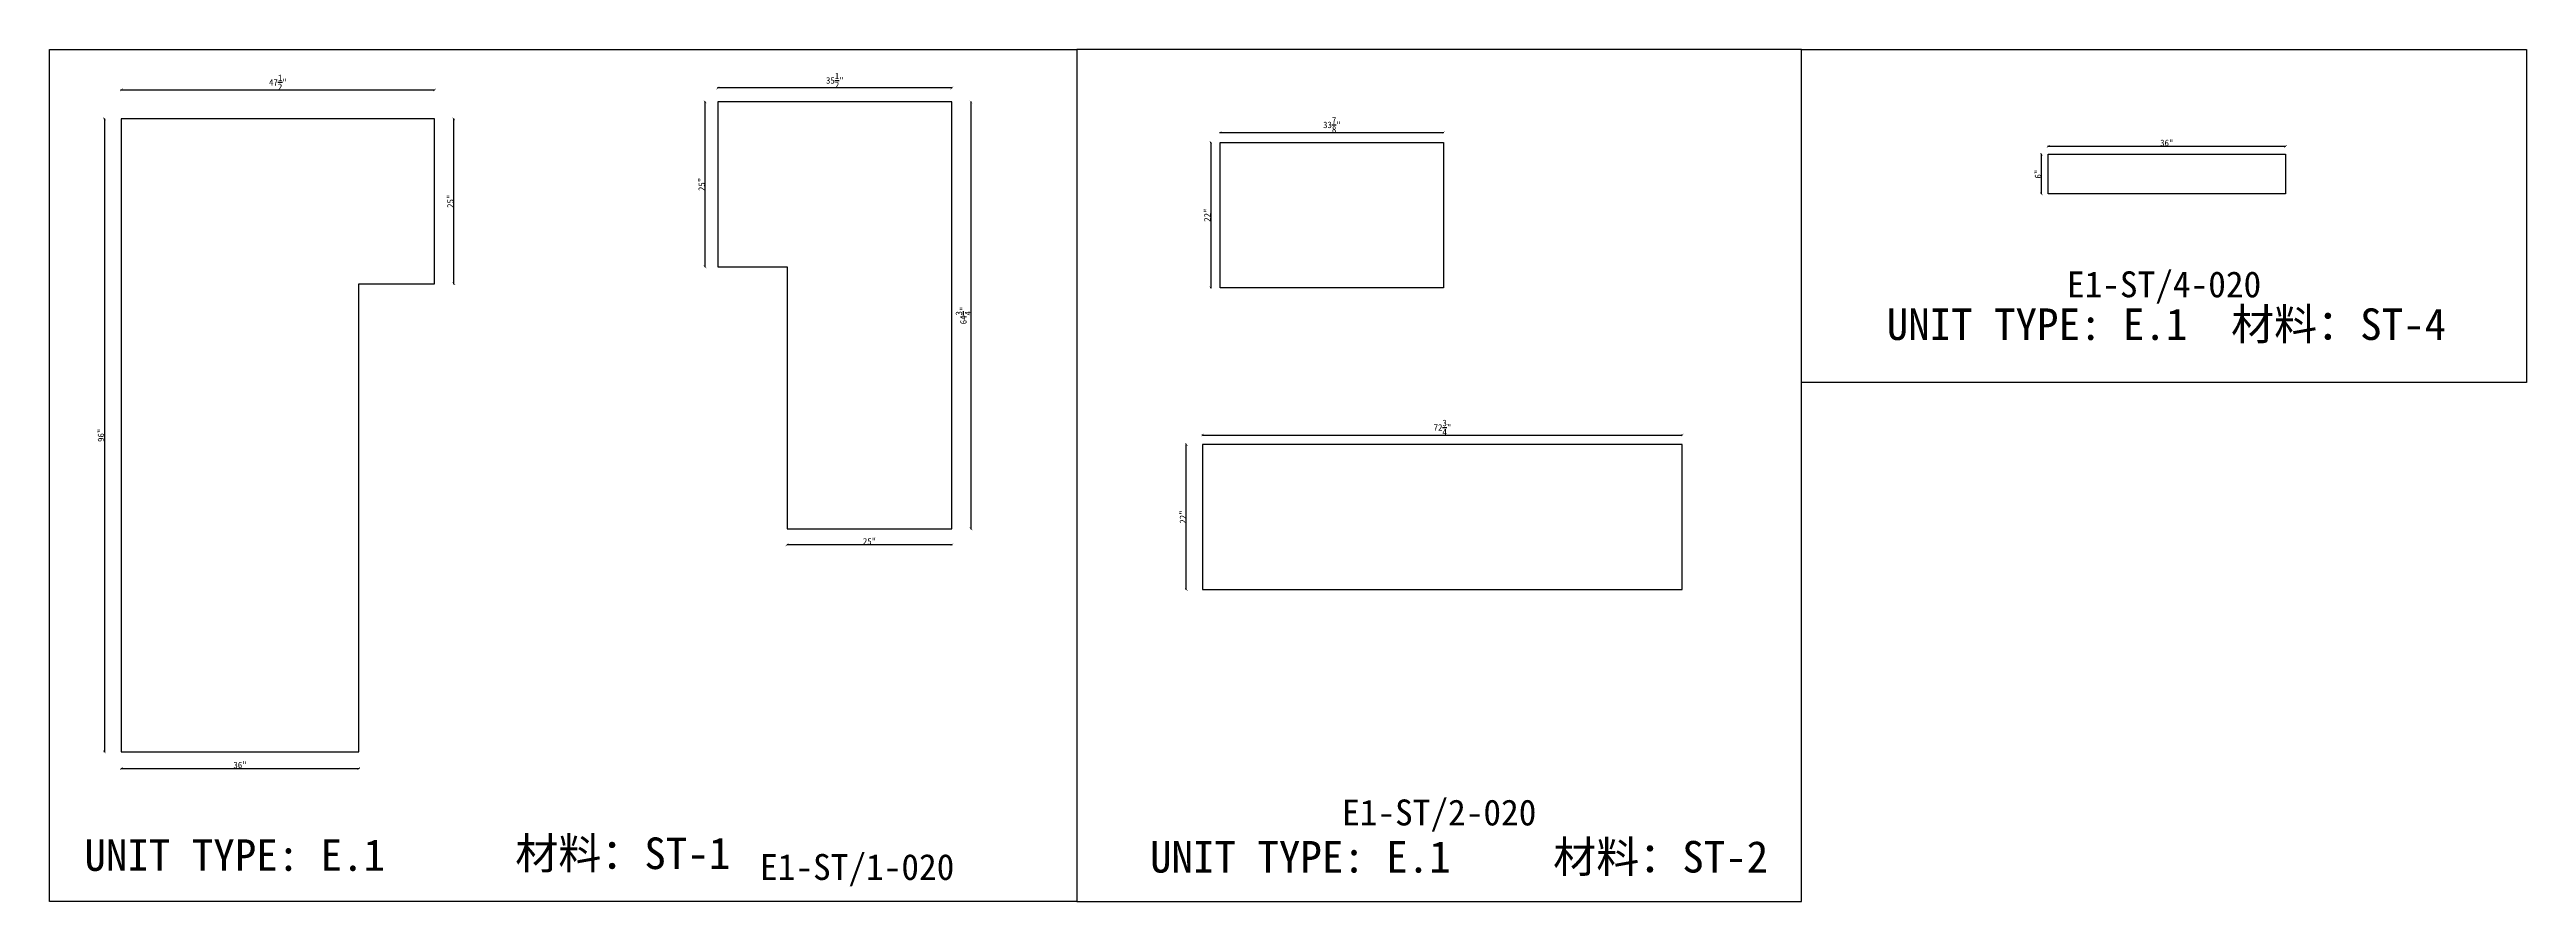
# Model space of a CAD drawing. Header units: millimetres. Extents: x -46966 to 138077, y -48408 to 2116.
# Drawn here: x 102126 to 111667, y -35482 to -32200 of the extents above; entities that cross this region are included whole.
import ezdxf
from ezdxf.enums import TextEntityAlignment as Align

# ---------------------------------------------------------------- set-up
doc = ezdxf.new("R2010")
doc.units = ezdxf.units.MM
doc.layers.add('PART_NUMBER', color=3, linetype='Continuous')
doc.styles.add('样式 1', font='')
doc.styles.get('样式 1').set_extended_font_data('NSimSun')
doc.dimstyles.new('副本 ISO-25', dxfattribs={"dimtxt": 25, "dimasz": 10, "dimexe": 1.5, "dimexo": 0.5, "dimtad": 1, "dimlfac": 0.03937, "dimlunit": 5, "dimtxsty": '样式 1', "dimblk": 'ARCHTICK', "dimcen": 2.5, "dimclrd": 256, "dimclrt": 1, "dimazin": 3, "dimtfac": 1, "dimtmove": 0, "dimatfit": 3, "dimfxlon": 1})

msp = doc.modelspace()

# ---------------------------------------------------------------- texts
at = {"style": '样式 1'}
for s, p in [('UNIT TYPE: E.1', (109202.355, -33318.671)), ('材料：ST-4', (110528.636, -33318.671)), ('UNIT TYPE: E.1', (102260.429, -35363.699)), ('材料：ST-1', (103919.716, -35357.044)), ('UNIT TYPE: E.1', (106364.839, -35370.477)), ('材料：ST-2', (107917.564, -35370.477))]:
    msp.add_text(s, height=121.5865, dxfattribs=at).set_placement(p)
at = {"layer": 'PART_NUMBER', "color": 3, "style": '样式 1'}
for s, p in [('E1-ST/4-020', (110270.737, -33104.344)), ('E1-ST/2-020', (107478.863, -35139.003)), ('E1-ST/1-020', (105236.981, -35349.003))]:
    msp.add_text(s, height=100, dxfattribs=at).set_placement(p, align=Align.MIDDLE_CENTER)

# ---------------------------------------------------------------- blocks, each defined once
blk = doc.blocks.new('_ArchTick')
at = {"color": 0, "linetype": 'ByBlock', "const_width": 0.15}
blk.add_lwpolyline([(-0.5, -0.5), (0.5, 0.5)], dxfattribs=at)
blk = doc.blocks.new('*D1852')
at = {"color": 0, "lineweight": -2, "transparency": 16777216}
for p, q in [((104700, -32348.9), (104700, -32346.4)), ((105601.7, -32348.9), (105601.7, -32346.4))]:
    blk.add_line(p, q, dxfattribs=at)
at = {"lineweight": -2, "transparency": 16777216}
blk.add_line((105601.7, -32347.9), (104700, -32347.9), dxfattribs=at)
at = {"layer": 'Defpoints', "color": 0, "transparency": 16777216}
for p in [(104700, -32347.9), (104700, -32401.9), (105601.7, -32401.9)]:
    blk.add_point(p, dxfattribs=at)
at = {"lineweight": -2, "transparency": 16777216, "xscale": 10, "yscale": 10, "zscale": 10, "rotation": 180}
blk.add_blockref('_ArchTick', (104700, -32347.9), dxfattribs=at)
at = {"lineweight": -2, "transparency": 16777216, "xscale": 10, "yscale": 10, "zscale": 10}
blk.add_blockref('_ArchTick', (105601.7, -32347.9), dxfattribs=at)
at = {"color": 1, "transparency": 16777216, "insert": (105150.8, -32318.9), "char_height": 25, "attachment_point": 5, "style": '样式 1'}
blk.add_mtext('\\A1;35{\\H1x;\\S1/2;}"', dxfattribs=at)
blk = doc.blocks.new('*D1853')
at = {"color": 0, "lineweight": -2, "transparency": 16777216}
for p, q in [((105674.1, -32401.9), (105676.6, -32401.9)), ((105674.1, -34046.5), (105676.6, -34046.5))]:
    blk.add_line(p, q, dxfattribs=at)
at = {"lineweight": -2, "transparency": 16777216}
blk.add_line((105675.1, -32401.9), (105675.1, -34046.5), dxfattribs=at)
at = {"layer": 'Defpoints', "color": 0, "transparency": 16777216}
for p in [(105601.7, -32401.9), (105601.7, -34046.5), (105675.1, -34046.5)]:
    blk.add_point(p, dxfattribs=at)
at = {"lineweight": -2, "transparency": 16777216, "xscale": 10, "yscale": 10, "zscale": 10}
for p, rotation in [((105675.1, -32401.9), 90), ((105675.1, -34046.5), 270)]:
    blk.add_blockref('_ArchTick', p, dxfattribs=dict(at, rotation=rotation))
at = {"color": 1, "transparency": 16777216, "insert": (105646, -33224.2), "char_height": 25, "attachment_point": 5, "rotation": 90, "style": '样式 1'}
blk.add_mtext('\\A1;64{\\H1x;\\S3/4;}"', dxfattribs=at)
blk = doc.blocks.new('*D1854')
at = {"color": 0, "lineweight": -2, "transparency": 16777216}
for p, q in [((104966.7, -34106.8), (104966.7, -34109.3)), ((105601.7, -34106.8), (105601.7, -34109.3))]:
    blk.add_line(p, q, dxfattribs=at)
at = {"lineweight": -2, "transparency": 16777216}
blk.add_line((105601.7, -34107.8), (104966.7, -34107.8), dxfattribs=at)
at = {"layer": 'Defpoints', "color": 0, "transparency": 16777216}
for p in [(104966.7, -34046.5), (105601.7, -34046.5), (104966.7, -34107.8)]:
    blk.add_point(p, dxfattribs=at)
at = {"lineweight": -2, "transparency": 16777216, "xscale": 10, "yscale": 10, "zscale": 10, "rotation": 180}
blk.add_blockref('_ArchTick', (104966.7, -34107.8), dxfattribs=at)
at = {"lineweight": -2, "transparency": 16777216, "xscale": 10, "yscale": 10, "zscale": 10}
blk.add_blockref('_ArchTick', (105601.7, -34107.8), dxfattribs=at)
at = {"color": 1, "transparency": 16777216, "insert": (105284.2, -34094.6), "char_height": 25, "attachment_point": 5, "style": '样式 1'}
blk.add_mtext('\\A1;25"', dxfattribs=at)
blk = doc.blocks.new('*D1855')
at = {"color": 0, "lineweight": -2, "transparency": 16777216}
for p, q in [((104651.9, -32401.9), (104649.4, -32401.9)), ((104651.9, -33036.9), (104649.4, -33036.9))]:
    blk.add_line(p, q, dxfattribs=at)
at = {"lineweight": -2, "transparency": 16777216}
blk.add_line((104650.9, -33036.9), (104650.9, -32401.9), dxfattribs=at)
at = {"layer": 'Defpoints', "color": 0, "transparency": 16777216}
for p in [(104650.9, -32401.9), (104700, -32401.9), (104700, -33036.9)]:
    blk.add_point(p, dxfattribs=at)
at = {"lineweight": -2, "transparency": 16777216, "xscale": 10, "yscale": 10, "zscale": 10}
for p, rotation in [((104650.9, -32401.9), 90), ((104650.9, -33036.9), 270)]:
    blk.add_blockref('_ArchTick', p, dxfattribs=dict(at, rotation=rotation))
at = {"color": 1, "transparency": 16777216, "insert": (104637.8, -32719.4), "char_height": 25, "attachment_point": 5, "rotation": 90, "style": '样式 1'}
blk.add_mtext('\\A1;25"', dxfattribs=at)
blk = doc.blocks.new('*D1856')
at = {"color": 0, "lineweight": -2, "transparency": 16777216}
for p, q in [((102402.5, -32356.1), (102402.5, -32353.6)), ((103609, -32356.1), (103609, -32353.6))]:
    blk.add_line(p, q, dxfattribs=at)
at = {"lineweight": -2, "transparency": 16777216}
blk.add_line((102402.5, -32355.1), (103609, -32355.1), dxfattribs=at)
at = {"layer": 'Defpoints', "color": 0, "transparency": 16777216}
for p in [(103609, -32355.1), (102402.5, -32466.8), (103609, -32466.8)]:
    blk.add_point(p, dxfattribs=at)
at = {"lineweight": -2, "transparency": 16777216, "xscale": 10, "yscale": 10, "zscale": 10, "rotation": 180}
blk.add_blockref('_ArchTick', (102402.5, -32355.1), dxfattribs=at)
at = {"lineweight": -2, "transparency": 16777216, "xscale": 10, "yscale": 10, "zscale": 10}
blk.add_blockref('_ArchTick', (103609, -32355.1), dxfattribs=at)
at = {"color": 1, "transparency": 16777216, "insert": (103005.7, -32326.1), "char_height": 25, "attachment_point": 5, "style": '样式 1'}
blk.add_mtext('\\A1;47{\\H1x;\\S1/2;}"', dxfattribs=at)
blk = doc.blocks.new('*D1857')
at = {"color": 0, "lineweight": -2, "transparency": 16777216}
for p, q in [((102338.2, -32466.8), (102335.7, -32466.8)), ((102338.2, -34905.2), (102335.7, -34905.2))]:
    blk.add_line(p, q, dxfattribs=at)
at = {"lineweight": -2, "transparency": 16777216}
blk.add_line((102337.2, -32466.8), (102337.2, -34905.2), dxfattribs=at)
at = {"layer": 'Defpoints', "color": 0, "transparency": 16777216}
for p in [(102402.5, -32466.8), (102337.2, -34905.2), (102402.5, -34905.2)]:
    blk.add_point(p, dxfattribs=at)
at = {"lineweight": -2, "transparency": 16777216, "xscale": 10, "yscale": 10, "zscale": 10}
for p, rotation in [((102337.2, -32466.8), 90), ((102337.2, -34905.2), 270)]:
    blk.add_blockref('_ArchTick', p, dxfattribs=dict(at, rotation=rotation))
at = {"color": 1, "transparency": 16777216, "insert": (102324.1, -33686), "char_height": 25, "attachment_point": 5, "rotation": 90, "style": '样式 1'}
blk.add_mtext('\\A1;96"', dxfattribs=at)
blk = doc.blocks.new('*D1858')
at = {"color": 0, "lineweight": -2, "transparency": 16777216}
for p, q in [((102402.5, -34968.4), (102402.5, -34970.9)), ((103316.9, -34968.4), (103316.9, -34970.9))]:
    blk.add_line(p, q, dxfattribs=at)
at = {"lineweight": -2, "transparency": 16777216}
blk.add_line((102402.5, -34969.4), (103316.9, -34969.4), dxfattribs=at)
at = {"layer": 'Defpoints', "color": 0, "transparency": 16777216}
for p in [(102402.5, -34905.2), (103316.9, -34905.2), (103316.9, -34969.4)]:
    blk.add_point(p, dxfattribs=at)
at = {"lineweight": -2, "transparency": 16777216, "xscale": 10, "yscale": 10, "zscale": 10, "rotation": 180}
blk.add_blockref('_ArchTick', (102402.5, -34969.4), dxfattribs=at)
at = {"lineweight": -2, "transparency": 16777216, "xscale": 10, "yscale": 10, "zscale": 10}
blk.add_blockref('_ArchTick', (103316.9, -34969.4), dxfattribs=at)
at = {"color": 1, "transparency": 16777216, "insert": (102859.7, -34956.3), "char_height": 25, "attachment_point": 5, "style": '样式 1'}
blk.add_mtext('\\A1;36"', dxfattribs=at)
blk = doc.blocks.new('*D1859')
at = {"color": 0, "lineweight": -2, "transparency": 16777216}
for p, q in [((103682, -32466.8), (103684.5, -32466.8)), ((103682, -33101.8), (103684.5, -33101.8))]:
    blk.add_line(p, q, dxfattribs=at)
at = {"lineweight": -2, "transparency": 16777216}
blk.add_line((103683, -33101.8), (103683, -32466.8), dxfattribs=at)
at = {"layer": 'Defpoints', "color": 0, "transparency": 16777216}
for p in [(103609, -32466.8), (103683, -32466.8), (103609, -33101.8)]:
    blk.add_point(p, dxfattribs=at)
at = {"lineweight": -2, "transparency": 16777216, "xscale": 10, "yscale": 10, "zscale": 10}
for p, rotation in [((103683, -32466.8), 90), ((103683, -33101.8), 270)]:
    blk.add_blockref('_ArchTick', p, dxfattribs=dict(at, rotation=rotation))
at = {"color": 1, "transparency": 16777216, "insert": (103669.8, -32784.3), "char_height": 25, "attachment_point": 5, "rotation": 90, "style": '样式 1'}
blk.add_mtext('\\A1;25"', dxfattribs=at)
blk = doc.blocks.new('*D1860')
at = {"color": 0, "lineweight": -2, "transparency": 16777216}
for p, q in [((106635.2, -32520.1), (106635.2, -32517.6)), ((107495.6, -32520.1), (107495.6, -32517.6))]:
    blk.add_line(p, q, dxfattribs=at)
at = {"lineweight": -2, "transparency": 16777216}
blk.add_line((106635.2, -32519.1), (107495.6, -32519.1), dxfattribs=at)
at = {"layer": 'Defpoints', "color": 0, "transparency": 16777216}
for p in [(107495.6, -32519.1), (106635.2, -32558.5), (107495.6, -32558.5)]:
    blk.add_point(p, dxfattribs=at)
at = {"lineweight": -2, "transparency": 16777216, "xscale": 10, "yscale": 10, "zscale": 10, "rotation": 180}
blk.add_blockref('_ArchTick', (106635.2, -32519.1), dxfattribs=at)
at = {"lineweight": -2, "transparency": 16777216, "xscale": 10, "yscale": 10, "zscale": 10}
blk.add_blockref('_ArchTick', (107495.6, -32519.1), dxfattribs=at)
at = {"color": 1, "transparency": 16777216, "insert": (107065.4, -32490), "char_height": 25, "attachment_point": 5, "style": '样式 1'}
blk.add_mtext('\\A1;33{\\H1x;\\S7/8;}"', dxfattribs=at)
blk = doc.blocks.new('*D1861')
at = {"color": 0, "lineweight": -2, "transparency": 16777216}
for p, q in [((106599.5, -32558.5), (106597, -32558.5)), ((106599.5, -33117.3), (106597, -33117.3))]:
    blk.add_line(p, q, dxfattribs=at)
at = {"lineweight": -2, "transparency": 16777216}
blk.add_line((106598.5, -32558.5), (106598.5, -33117.3), dxfattribs=at)
at = {"layer": 'Defpoints', "color": 0, "transparency": 16777216}
for p in [(106635.2, -32558.5), (106598.5, -33117.3), (106635.2, -33117.3)]:
    blk.add_point(p, dxfattribs=at)
at = {"lineweight": -2, "transparency": 16777216, "xscale": 10, "yscale": 10, "zscale": 10}
for p, rotation in [((106598.5, -32558.5), 90), ((106598.5, -33117.3), 270)]:
    blk.add_blockref('_ArchTick', p, dxfattribs=dict(at, rotation=rotation))
at = {"color": 1, "transparency": 16777216, "insert": (106585.4, -32837.9), "char_height": 25, "attachment_point": 5, "rotation": 90, "style": '样式 1'}
blk.add_mtext('\\A1;22"', dxfattribs=at)
blk = doc.blocks.new('*D1916')
at = {"color": 0, "lineweight": -2, "transparency": 16777216}
for p, q in [((106567.3, -33685.9), (106567.3, -33683.4)), ((108415.1, -33685.9), (108415.1, -33683.4))]:
    blk.add_line(p, q, dxfattribs=at)
at = {"lineweight": -2, "transparency": 16777216}
blk.add_line((106567.3, -33684.9), (108415.1, -33684.9), dxfattribs=at)
at = {"layer": 'Defpoints', "color": 0, "transparency": 16777216}
for p in [(106567.3, -33721.4), (108415.1, -33684.9), (108415.1, -33721.4)]:
    blk.add_point(p, dxfattribs=at)
at = {"lineweight": -2, "transparency": 16777216, "xscale": 10, "yscale": 10, "zscale": 10, "rotation": 180}
blk.add_blockref('_ArchTick', (106567.3, -33684.9), dxfattribs=at)
at = {"lineweight": -2, "transparency": 16777216, "xscale": 10, "yscale": 10, "zscale": 10}
blk.add_blockref('_ArchTick', (108415.1, -33684.9), dxfattribs=at)
at = {"color": 1, "transparency": 16777216, "insert": (107491.2, -33655.8), "char_height": 25, "attachment_point": 5, "style": '样式 1'}
blk.add_mtext('\\A1;72{\\H1x;\\S3/4;}"', dxfattribs=at)
blk = doc.blocks.new('*D1917')
at = {"color": 0, "lineweight": -2, "transparency": 16777216}
for p, q in [((106505.6, -33721.4), (106503.1, -33721.4)), ((106505.6, -34280.2), (106503.1, -34280.2))]:
    blk.add_line(p, q, dxfattribs=at)
at = {"lineweight": -2, "transparency": 16777216}
blk.add_line((106504.6, -34280.2), (106504.6, -33721.4), dxfattribs=at)
at = {"layer": 'Defpoints', "color": 0, "transparency": 16777216}
for p in [(106504.6, -33721.4), (106567.3, -33721.4), (106567.3, -34280.2)]:
    blk.add_point(p, dxfattribs=at)
at = {"lineweight": -2, "transparency": 16777216, "xscale": 10, "yscale": 10, "zscale": 10}
for p, rotation in [((106504.6, -33721.4), 90), ((106504.6, -34280.2), 270)]:
    blk.add_blockref('_ArchTick', p, dxfattribs=dict(at, rotation=rotation))
at = {"color": 1, "transparency": 16777216, "insert": (106491.5, -34000.8), "char_height": 25, "attachment_point": 5, "rotation": 90, "style": '样式 1'}
blk.add_mtext('\\A1;22"', dxfattribs=at)
blk = doc.blocks.new('*D1918')
at = {"color": 0, "lineweight": -2, "transparency": 16777216}
for p, q in [((109824, -32573.7), (109824, -32571.2)), ((110738.4, -32573.7), (110738.4, -32571.2))]:
    blk.add_line(p, q, dxfattribs=at)
at = {"lineweight": -2, "transparency": 16777216}
blk.add_line((109824, -32572.7), (110738.4, -32572.7), dxfattribs=at)
at = {"layer": 'Defpoints', "color": 0, "transparency": 16777216}
for p in [(109824, -32603.5), (110738.4, -32572.7), (110738.4, -32603.5)]:
    blk.add_point(p, dxfattribs=at)
at = {"lineweight": -2, "transparency": 16777216, "xscale": 10, "yscale": 10, "zscale": 10, "rotation": 180}
blk.add_blockref('_ArchTick', (109824, -32572.7), dxfattribs=at)
at = {"lineweight": -2, "transparency": 16777216, "xscale": 10, "yscale": 10, "zscale": 10}
blk.add_blockref('_ArchTick', (110738.4, -32572.7), dxfattribs=at)
at = {"color": 1, "transparency": 16777216, "insert": (110281.2, -32559.6), "char_height": 25, "attachment_point": 5, "style": '样式 1'}
blk.add_mtext('\\A1;36"', dxfattribs=at)
blk = doc.blocks.new('*D1919')
at = {"color": 0, "lineweight": -2, "transparency": 16777216}
for p, q in [((109799.2, -32603.5), (109796.7, -32603.5)), ((109799.2, -32755.9), (109796.7, -32755.9))]:
    blk.add_line(p, q, dxfattribs=at)
at = {"lineweight": -2, "transparency": 16777216}
blk.add_line((109798.2, -32755.9), (109798.2, -32603.5), dxfattribs=at)
at = {"layer": 'Defpoints', "color": 0, "transparency": 16777216}
for p in [(109798.2, -32603.5), (109824, -32603.5), (109824, -32755.9)]:
    blk.add_point(p, dxfattribs=at)
at = {"lineweight": -2, "transparency": 16777216, "xscale": 10, "yscale": 10, "zscale": 10}
for p, rotation in [((109798.2, -32603.5), 90), ((109798.2, -32755.9), 270)]:
    blk.add_blockref('_ArchTick', p, dxfattribs=dict(at, rotation=rotation))
at = {"color": 1, "transparency": 16777216, "insert": (109785.1, -32679.7), "char_height": 25, "attachment_point": 5, "rotation": 90, "style": '样式 1'}
blk.add_mtext('\\A1;6"', dxfattribs=at)

# ---------------------------------------------------------------- dimensions: what is measured, and where the dimension line sits
for base, p1, p2, picture, middle in [((103608.961, -32355.089), (102402.461, -32466.811), (103608.961, -32466.811), '*D1856', (103005.711, -32326.066)), ((104699.978, -32347.883), (105601.678, -32401.854), (104699.978, -32401.854), '*D1852', (105150.828, -32318.859)), ((107495.596, -32519.058), (106635.171, -32558.485), (107495.596, -32558.485), '*D1860', (107065.383, -32489.964)), ((110738.446, -32572.678), (109824.046, -32603.514), (110738.446, -32603.514), '*D1918', (110281.246, -32559.553)), ((108415.124, -33684.921), (106567.274, -33721.381), (108415.124, -33721.381), '*D1916', (107491.199, -33655.827)), ((104966.678, -34107.761), (105601.678, -34046.504), (104966.678, -34046.504), '*D1854', (105284.178, -34094.636)), ((103316.861, -34969.404), (102402.461, -34905.211), (103316.861, -34905.211), '*D1858', (102859.661, -34956.279))]:
    dim = msp.add_linear_dim(base=base, p1=p1, p2=p2, dimstyle='副本 ISO-25')
    dim.commit()
    dim.dimension.update_dxf_attribs({"geometry": picture, "text_midpoint": middle})
for base, p1, p2, picture, middle in [((104650.933, -32401.854), (104699.978, -33036.854), (104699.978, -32401.854), '*D1855', (104637.808, -32719.354)), ((105675.118, -34046.504), (105601.678, -32401.854), (105601.678, -34046.504), '*D1853', (105646.025, -33224.179)), ((102337.229, -34905.211), (102402.461, -32466.811), (102402.461, -34905.211), '*D1857', (102324.104, -33686.011)), ((103682.965, -32466.811), (103608.961, -33101.811), (103608.961, -32466.811), '*D1859', (103669.84, -32784.311)), ((106598.525, -33117.285), (106635.171, -32558.485), (106635.171, -33117.285), '*D1861', (106585.4, -32837.885)), ((109798.212, -32603.514), (109824.046, -32755.914), (109824.046, -32603.514), '*D1919', (109785.087, -32679.714)), ((106504.603, -33721.381), (106567.274, -34280.181), (106567.274, -33721.381), '*D1917', (106491.478, -34000.781))]:
    dim = msp.add_linear_dim(base=base, p1=p1, p2=p2, angle=90, dimstyle='副本 ISO-25')
    dim.commit()
    dim.dimension.update_dxf_attribs({"geometry": picture, "text_midpoint": middle})

# ---------------------------------------------------------------- linework, layer by layer
at = {"color": 1}
for points in [[(102125.971, -32199.777), (106082.853, -32199.777), (106082.853, -35481.834), (102125.971, -35481.834)], [(106082.853, -35481.834), (108874.727, -35481.834), (108874.727, -32199.777), (106082.853, -32199.777)], [(108874.727, -32199.777), (111666.602, -32199.777), (111666.602, -33482.175), (108874.727, -33482.175)]]:
    msp.add_lwpolyline(points, close=True, dxfattribs=at)
for points in [[(105601.678, -32401.854), (104699.978, -32401.854), (104699.978, -33036.854), (104966.678, -33036.854), (104966.678, -34046.504), (105601.678, -34046.504)], [(103316.861, -33101.811), (103608.961, -33101.811), (103608.961, -32466.811), (102402.461, -32466.811), (102402.461, -34905.211), (103316.861, -34905.211)], [(106635.171, -32558.485), (107495.596, -32558.485), (107495.596, -33117.285), (106635.171, -33117.285)], [(109824.046, -32603.514), (110738.446, -32603.514), (110738.446, -32755.914), (109824.046, -32755.914)], [(108415.124, -33721.381), (106567.274, -33721.381), (106567.274, -34280.181), (108415.124, -34280.181)]]:
    msp.add_lwpolyline(points, close=True)

msp.set_redraw_order([(e.dxf.handle, doc.entitydb.next_handle()) for e in msp.query("TEXT MTEXT ATTDEF DIMENSION ARC_DIMENSION")])  # texts and dimensions are drawn at this point

doc.saveas('drawing.dxf')
